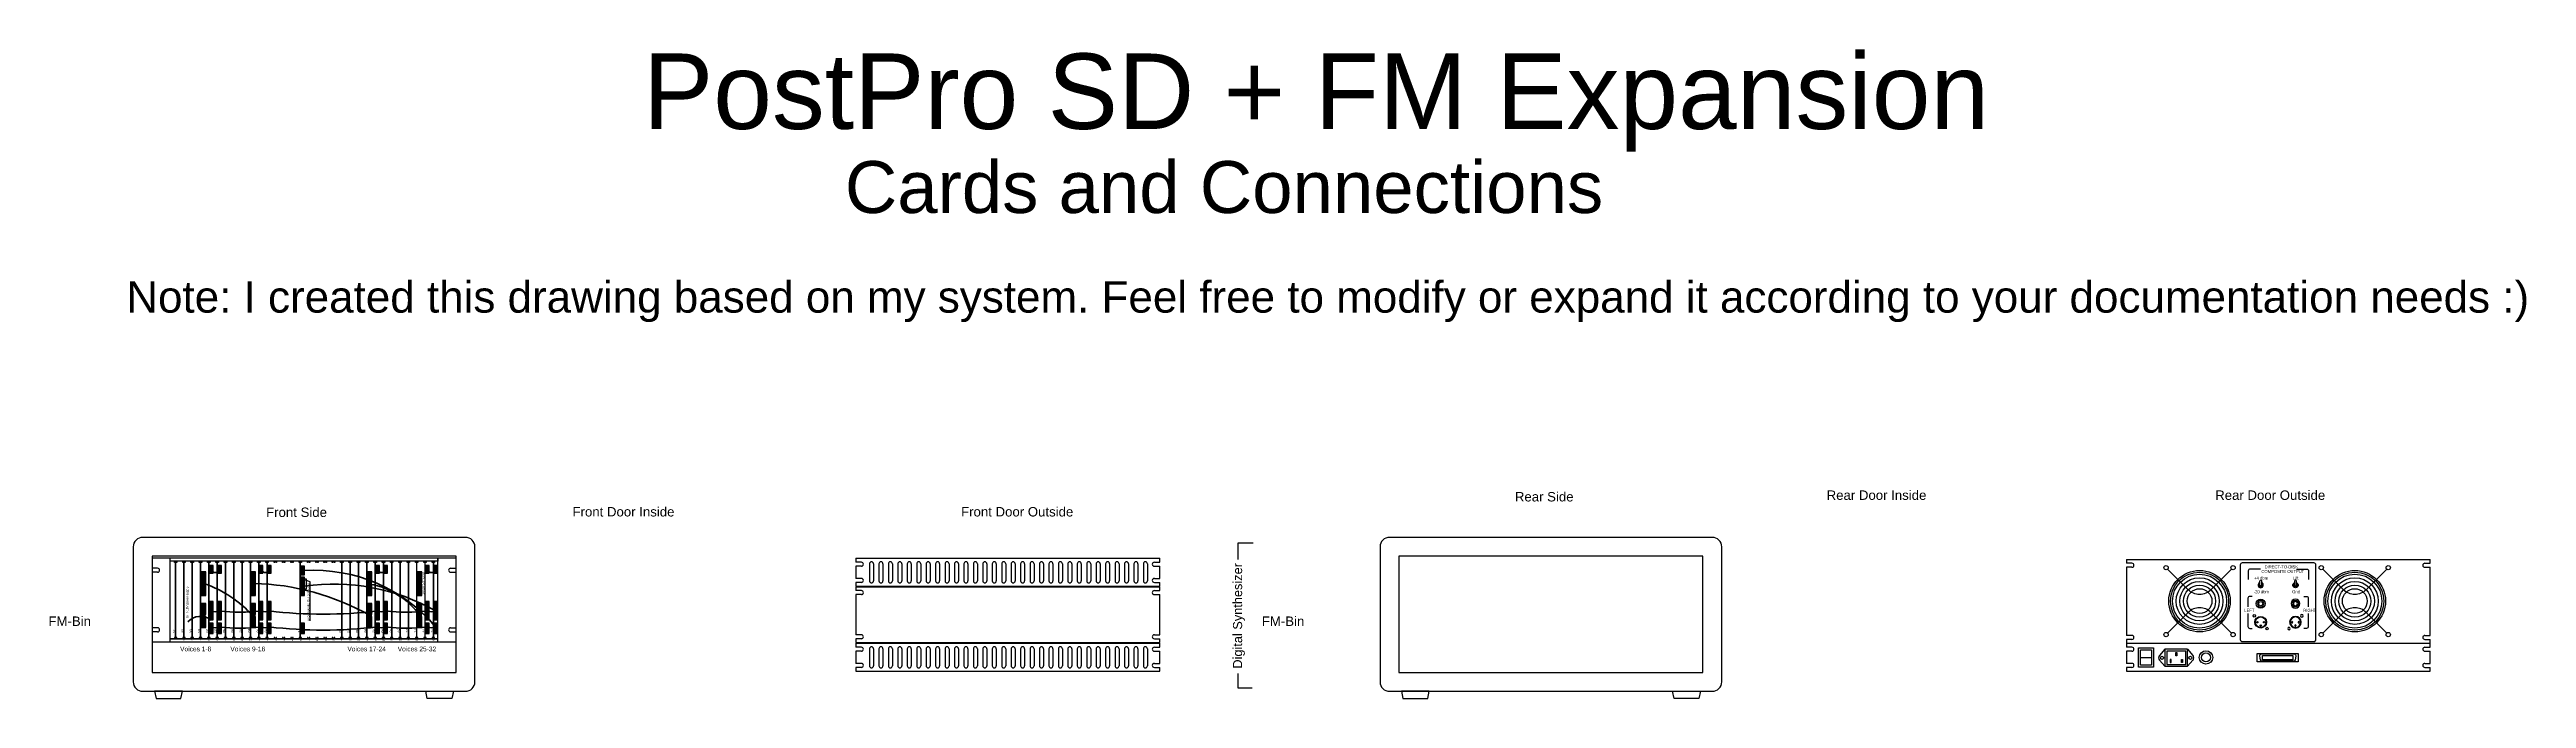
# Model space of a CAD drawing. Header units: millimetres. Extents: x -4275 to 1791, y -353 to 2461.
# Drawn here: x -2143 to 1791, y 1429 to 2461 of the extents above; entities that cross this region are included whole.
import ezdxf
from ezdxf.enums import TextEntityAlignment as Align

# ---------------------------------------------------------------- set-up
doc = ezdxf.new("R2010")
doc.units = ezdxf.units.MM
doc.header["$LTSCALE"] = 0.4
doc.layers.add('Connections', color=7, linetype='Continuous', lineweight=70)
doc.layers.add('EG_S____ZEICHNEN', color=7, linetype='Continuous')
doc.styles.get("Standard").update_dxf_attribs({"font": 'ARIALUNI.ttf'})

# ---------------------------------------------------------------- blocks, each defined once
blk = doc.blocks.new('Karte-3HE')
blk.add_lwpolyline([(-0.5, 0), (0.5, 0), (0.5, 121.4), (-0.5, 121.4)], close=True)
blk.add_attdef('CARD', (-1.4, 8.3), '', height=2.5, rotation=90)
blk = doc.blocks.new('Connector-B-20')
h = blk.add_hatch(color=253)
h.dxf.hatch_style = 1
h.paths.add_polyline_path([(0, 29.08), (0, 0), (6.22, 0), (6.22, 29.08)])
h.paths.add_polyline_path([(2.34, 26.47), (2.34, 25.47), (1.34, 25.47), (1.34, 26.47)], flags=16)
h.paths.add_polyline_path([(3.88, 26.47), (4.88, 26.47), (4.88, 25.47), (3.88, 25.47)], flags=16)
h.paths.add_polyline_path([(2.34, 23.93), (2.34, 22.93), (1.34, 22.93), (1.34, 23.93)], flags=16)
h.paths.add_polyline_path([(3.88, 23.93), (4.88, 23.93), (4.88, 22.93), (3.88, 22.93)], flags=16)
h.paths.add_polyline_path([(2.34, 21.39), (2.34, 20.39), (1.34, 20.39), (1.34, 21.39)], flags=16)
h.paths.add_polyline_path([(3.88, 21.39), (4.88, 21.39), (4.88, 20.39), (3.88, 20.39)], flags=16)
h.paths.add_polyline_path([(2.34, 18.85), (2.34, 17.85), (1.34, 17.85), (1.34, 18.85)], flags=16)
h.paths.add_polyline_path([(3.88, 18.85), (4.88, 18.85), (4.88, 17.85), (3.88, 17.85)], flags=16)
h.paths.add_polyline_path([(2.34, 16.31), (2.34, 15.31), (1.34, 15.31), (1.34, 16.31)], flags=16)
h.paths.add_polyline_path([(3.88, 16.31), (4.88, 16.31), (4.88, 15.31), (3.88, 15.31)], flags=16)
h.paths.add_polyline_path([(2.34, 13.77), (2.34, 12.77), (1.34, 12.77), (1.34, 13.77)], flags=16)
h.paths.add_polyline_path([(3.88, 13.77), (4.88, 13.77), (4.88, 12.77), (3.88, 12.77)], flags=16)
h.paths.add_polyline_path([(2.34, 11.23), (2.34, 10.23), (1.34, 10.23), (1.34, 11.23)], flags=16)
h.paths.add_polyline_path([(3.88, 11.23), (4.88, 11.23), (4.88, 10.23), (3.88, 10.23)], flags=16)
h.paths.add_polyline_path([(2.34, 8.69), (2.34, 7.69), (1.34, 7.69), (1.34, 8.69)], flags=16)
h.paths.add_polyline_path([(3.88, 8.69), (4.88, 8.69), (4.88, 7.69), (3.88, 7.69)], flags=16)
h.paths.add_polyline_path([(2.34, 6.15), (2.34, 5.15), (1.34, 5.15), (1.34, 6.15)], flags=16)
h.paths.add_polyline_path([(3.88, 6.15), (4.88, 6.15), (4.88, 5.15), (3.88, 5.15)], flags=16)
h.paths.add_polyline_path([(2.34, 3.61), (2.34, 2.61), (1.34, 2.61), (1.34, 3.61)], flags=16)
h.paths.add_polyline_path([(3.88, 3.61), (4.88, 3.61), (4.88, 2.61), (3.88, 2.61)], flags=16)
for points in [[(6.22, 29.08), (0, 29.08), (0, 0), (6.22, 0)], [(1.34, 25.47), (2.34, 25.47), (2.34, 26.47), (1.34, 26.47)], [(1.34, 22.93), (2.34, 22.93), (2.34, 23.93), (1.34, 23.93)], [(1.34, 20.39), (2.34, 20.39), (2.34, 21.39), (1.34, 21.39)], [(1.34, 17.85), (2.34, 17.85), (2.34, 18.85), (1.34, 18.85)], [(1.34, 15.31), (2.34, 15.31), (2.34, 16.31), (1.34, 16.31)], [(1.34, 12.77), (2.34, 12.77), (2.34, 13.77), (1.34, 13.77)], [(1.34, 10.23), (2.34, 10.23), (2.34, 11.23), (1.34, 11.23)], [(1.34, 7.69), (2.34, 7.69), (2.34, 8.69), (1.34, 8.69)], [(1.34, 5.15), (2.34, 5.15), (2.34, 6.15), (1.34, 6.15)], [(1.34, 2.61), (2.34, 2.61), (2.34, 3.61), (1.34, 3.61)], [(3.88, 25.47), (4.88, 25.47), (4.88, 26.47), (3.88, 26.47)], [(3.88, 22.93), (4.88, 22.93), (4.88, 23.93), (3.88, 23.93)], [(3.88, 20.39), (4.88, 20.39), (4.88, 21.39), (3.88, 21.39)], [(3.88, 17.85), (4.88, 17.85), (4.88, 18.85), (3.88, 18.85)], [(3.88, 15.31), (4.88, 15.31), (4.88, 16.31), (3.88, 16.31)], [(3.88, 12.77), (4.88, 12.77), (4.88, 13.77), (3.88, 13.77)], [(3.88, 10.23), (4.88, 10.23), (4.88, 11.23), (3.88, 11.23)], [(3.88, 7.69), (4.88, 7.69), (4.88, 8.69), (3.88, 8.69)], [(3.88, 5.15), (4.88, 5.15), (4.88, 6.15), (3.88, 6.15)], [(3.88, 2.61), (4.88, 2.61), (4.88, 3.61), (3.88, 3.61)]]:
    blk.add_lwpolyline(points, close=True)
blk = doc.blocks.new('Connector-B-6')
h = blk.add_hatch(color=253)
h.dxf.hatch_style = 1
h.paths.add_polyline_path([(6.22, 11.8), (0, 11.8), (0, 0), (6.22, 0)])
h.paths.add_polyline_path([(3.88, 2.61), (4.88, 2.61), (4.88, 3.61), (3.88, 3.61)], flags=16)
h.paths.add_polyline_path([(1.34, 2.61), (2.34, 2.61), (2.34, 3.61), (1.34, 3.61)], flags=16)
h.paths.add_polyline_path([(3.88, 5.15), (4.88, 5.15), (4.88, 6.15), (3.88, 6.15)], flags=16)
h.paths.add_polyline_path([(1.34, 5.15), (2.34, 5.15), (2.34, 6.15), (1.34, 6.15)], flags=16)
h.paths.add_polyline_path([(3.88, 7.69), (4.88, 7.69), (4.88, 8.69), (3.88, 8.69)], flags=16)
h.paths.add_polyline_path([(1.34, 7.69), (2.34, 7.69), (2.34, 8.69), (1.34, 8.69)], flags=16)
for points in [[(6.22, 11.8), (0, 11.8), (0, 0), (6.22, 0)], [(1.34, 7.69), (2.34, 7.69), (2.34, 8.69), (1.34, 8.69)], [(1.34, 5.15), (2.34, 5.15), (2.34, 6.15), (1.34, 6.15)], [(1.34, 2.61), (2.34, 2.61), (2.34, 3.61), (1.34, 3.61)], [(3.88, 7.69), (4.88, 7.69), (4.88, 8.69), (3.88, 8.69)], [(3.88, 5.15), (4.88, 5.15), (4.88, 6.15), (3.88, 6.15)], [(3.88, 2.61), (4.88, 2.61), (4.88, 3.61), (3.88, 3.61)]]:
    blk.add_lwpolyline(points, close=True)
blk = doc.blocks.new('Connector-B-10')
h = blk.add_hatch(color=253)
h.dxf.hatch_style = 1
h.paths.add_polyline_path([(0, 16.38), (0, 0), (6.22, 0), (6.22, 16.38)])
h.paths.add_polyline_path([(2.34, 13.77), (2.34, 12.77), (1.34, 12.77), (1.34, 13.77)], flags=16)
h.paths.add_polyline_path([(3.88, 13.77), (4.88, 13.77), (4.88, 12.77), (3.88, 12.77)], flags=16)
h.paths.add_polyline_path([(2.34, 11.23), (2.34, 10.23), (1.34, 10.23), (1.34, 11.23)], flags=16)
h.paths.add_polyline_path([(3.88, 11.23), (4.88, 11.23), (4.88, 10.23), (3.88, 10.23)], flags=16)
h.paths.add_polyline_path([(2.34, 8.69), (2.34, 7.69), (1.34, 7.69), (1.34, 8.69)], flags=16)
h.paths.add_polyline_path([(3.88, 8.69), (4.88, 8.69), (4.88, 7.69), (3.88, 7.69)], flags=16)
h.paths.add_polyline_path([(2.34, 6.15), (2.34, 5.15), (1.34, 5.15), (1.34, 6.15)], flags=16)
h.paths.add_polyline_path([(3.88, 6.15), (4.88, 6.15), (4.88, 5.15), (3.88, 5.15)], flags=16)
h.paths.add_polyline_path([(2.34, 3.61), (2.34, 2.61), (1.34, 2.61), (1.34, 3.61)], flags=16)
h.paths.add_polyline_path([(3.88, 3.61), (4.88, 3.61), (4.88, 2.61), (3.88, 2.61)], flags=16)
for points in [[(6.22, 16.38), (0, 16.38), (0, 0), (6.22, 0)], [(1.34, 12.77), (2.34, 12.77), (2.34, 13.77), (1.34, 13.77)], [(1.34, 10.23), (2.34, 10.23), (2.34, 11.23), (1.34, 11.23)], [(1.34, 7.69), (2.34, 7.69), (2.34, 8.69), (1.34, 8.69)], [(1.34, 5.15), (2.34, 5.15), (2.34, 6.15), (1.34, 6.15)], [(1.34, 2.61), (2.34, 2.61), (2.34, 3.61), (1.34, 3.61)], [(3.88, 12.77), (4.88, 12.77), (4.88, 13.77), (3.88, 13.77)], [(3.88, 10.23), (4.88, 10.23), (4.88, 11.23), (3.88, 11.23)], [(3.88, 7.69), (4.88, 7.69), (4.88, 8.69), (3.88, 8.69)], [(3.88, 5.15), (4.88, 5.15), (4.88, 6.15), (3.88, 6.15)], [(3.88, 2.61), (4.88, 2.61), (4.88, 3.61), (3.88, 3.61)]]:
    blk.add_lwpolyline(points, close=True)
blk = doc.blocks.new('Connector-26')
at = {"true_color": 0x7abdff}
h = blk.add_hatch(color=151, dxfattribs=at)
h.dxf.hatch_style = 1
h.paths.add_polyline_path([(0, 38.1), (0, 0), (7.62, 0), (7.62, 17.55), (6.92, 17.55), (6.92, 0.7), (0.7, 0.7), (0.7, 37.4), (6.92, 37.4), (6.92, 20.55), (7.62, 20.55), (7.62, 38.1)])
at = {"true_color": 0x389cff}
h = blk.add_hatch(color=150, dxfattribs=at)
h.dxf.hatch_style = 1
h.paths.add_polyline_path([(0.7, 37.4), (0.7, 0.7), (6.92, 0.7), (6.92, 37.4)])
h.paths.add_polyline_path([(3.04, 34.79), (3.04, 33.79), (2.04, 33.79), (2.04, 34.79)], flags=16)
h.paths.add_polyline_path([(4.58, 34.79), (5.58, 34.79), (5.58, 33.79), (4.58, 33.79)], flags=16)
h.paths.add_polyline_path([(3.04, 32.25), (3.04, 31.25), (2.04, 31.25), (2.04, 32.25)], flags=16)
h.paths.add_polyline_path([(4.58, 32.25), (5.58, 32.25), (5.58, 31.25), (4.58, 31.25)], flags=16)
h.paths.add_polyline_path([(3.04, 29.71), (3.04, 28.71), (2.04, 28.71), (2.04, 29.71)], flags=16)
h.paths.add_polyline_path([(4.58, 29.71), (5.58, 29.71), (5.58, 28.71), (4.58, 28.71)], flags=16)
h.paths.add_polyline_path([(3.04, 27.17), (3.04, 26.17), (2.04, 26.17), (2.04, 27.17)], flags=16)
h.paths.add_polyline_path([(4.58, 27.17), (5.58, 27.17), (5.58, 26.17), (4.58, 26.17)], flags=16)
h.paths.add_polyline_path([(3.04, 24.63), (3.04, 23.63), (2.04, 23.63), (2.04, 24.63)], flags=16)
h.paths.add_polyline_path([(4.58, 24.63), (5.58, 24.63), (5.58, 23.63), (4.58, 23.63)], flags=16)
h.paths.add_polyline_path([(3.04, 22.09), (3.04, 21.09), (2.04, 21.09), (2.04, 22.09)], flags=16)
h.paths.add_polyline_path([(4.58, 22.09), (5.58, 22.09), (5.58, 21.09), (4.58, 21.09)], flags=16)
h.paths.add_polyline_path([(3.04, 19.55), (3.04, 18.55), (2.04, 18.55), (2.04, 19.55)], flags=16)
h.paths.add_polyline_path([(4.58, 19.55), (5.58, 19.55), (5.58, 18.55), (4.58, 18.55)], flags=16)
h.paths.add_polyline_path([(3.04, 17.01), (3.04, 16.01), (2.04, 16.01), (2.04, 17.01)], flags=16)
h.paths.add_polyline_path([(4.58, 17.01), (5.58, 17.01), (5.58, 16.01), (4.58, 16.01)], flags=16)
h.paths.add_polyline_path([(3.04, 14.47), (3.04, 13.47), (2.04, 13.47), (2.04, 14.47)], flags=16)
h.paths.add_polyline_path([(4.58, 14.47), (5.58, 14.47), (5.58, 13.47), (4.58, 13.47)], flags=16)
h.paths.add_polyline_path([(3.04, 11.93), (3.04, 10.93), (2.04, 10.93), (2.04, 11.93)], flags=16)
h.paths.add_polyline_path([(4.58, 11.93), (5.58, 11.93), (5.58, 10.93), (4.58, 10.93)], flags=16)
h.paths.add_polyline_path([(3.04, 9.39), (3.04, 8.39), (2.04, 8.39), (2.04, 9.39)], flags=16)
h.paths.add_polyline_path([(4.58, 9.39), (5.58, 9.39), (5.58, 8.39), (4.58, 8.39)], flags=16)
h.paths.add_polyline_path([(3.04, 6.85), (3.04, 5.85), (2.04, 5.85), (2.04, 6.85)], flags=16)
h.paths.add_polyline_path([(4.58, 6.85), (5.58, 6.85), (5.58, 5.85), (4.58, 5.85)], flags=16)
h.paths.add_polyline_path([(3.04, 4.31), (3.04, 3.31), (2.04, 3.31), (2.04, 4.31)], flags=16)
h.paths.add_polyline_path([(4.58, 4.31), (5.58, 4.31), (5.58, 3.31), (4.58, 3.31)], flags=16)
for p, q in [((6.92, 20.55), (7.62, 20.55)), ((6.92, 17.55), (7.62, 17.55))]:
    blk.add_line(p, q)
blk.add_lwpolyline([(7.62, 20.55), (7.62, 38.1), (0, 38.1), (0, 0), (7.62, 0), (7.62, 17.55)])
for points in [[(6.92, 37.4), (0.7, 37.4), (0.7, 0.7), (6.92, 0.7)], [(2.04, 33.79), (3.04, 33.79), (3.04, 34.79), (2.04, 34.79)], [(2.04, 31.25), (3.04, 31.25), (3.04, 32.25), (2.04, 32.25)], [(2.04, 28.71), (3.04, 28.71), (3.04, 29.71), (2.04, 29.71)], [(2.04, 26.17), (3.04, 26.17), (3.04, 27.17), (2.04, 27.17)], [(2.04, 23.63), (3.04, 23.63), (3.04, 24.63), (2.04, 24.63)], [(2.04, 21.09), (3.04, 21.09), (3.04, 22.09), (2.04, 22.09)], [(2.04, 18.55), (3.04, 18.55), (3.04, 19.55), (2.04, 19.55)], [(2.04, 16.01), (3.04, 16.01), (3.04, 17.01), (2.04, 17.01)], [(2.04, 13.47), (3.04, 13.47), (3.04, 14.47), (2.04, 14.47)], [(2.04, 10.93), (3.04, 10.93), (3.04, 11.93), (2.04, 11.93)], [(2.04, 8.39), (3.04, 8.39), (3.04, 9.39), (2.04, 9.39)], [(2.04, 5.85), (3.04, 5.85), (3.04, 6.85), (2.04, 6.85)], [(2.04, 3.31), (3.04, 3.31), (3.04, 4.31), (2.04, 4.31)], [(4.58, 33.79), (5.58, 33.79), (5.58, 34.79), (4.58, 34.79)], [(4.58, 31.25), (5.58, 31.25), (5.58, 32.25), (4.58, 32.25)], [(4.58, 28.71), (5.58, 28.71), (5.58, 29.71), (4.58, 29.71)], [(4.58, 26.17), (5.58, 26.17), (5.58, 27.17), (4.58, 27.17)], [(4.58, 23.63), (5.58, 23.63), (5.58, 24.63), (4.58, 24.63)], [(4.58, 21.09), (5.58, 21.09), (5.58, 22.09), (4.58, 22.09)], [(4.58, 18.55), (5.58, 18.55), (5.58, 19.55), (4.58, 19.55)], [(4.58, 16.01), (5.58, 16.01), (5.58, 17.01), (4.58, 17.01)], [(4.58, 13.47), (5.58, 13.47), (5.58, 14.47), (4.58, 14.47)], [(4.58, 10.93), (5.58, 10.93), (5.58, 11.93), (4.58, 11.93)], [(4.58, 8.39), (5.58, 8.39), (5.58, 9.39), (4.58, 9.39)], [(4.58, 5.85), (5.58, 5.85), (5.58, 6.85), (4.58, 6.85)], [(4.58, 3.31), (5.58, 3.31), (5.58, 4.31), (4.58, 4.31)]]:
    blk.add_lwpolyline(points, close=True)
blk = doc.blocks.new('Connector-B-8')
h = blk.add_hatch(color=253)
h.dxf.hatch_style = 1
h.paths.add_polyline_path([(6.22, 13.84), (0, 13.84), (0, 0), (6.22, 0)])
h.paths.add_polyline_path([(3.88, 2.61), (4.88, 2.61), (4.88, 3.61), (3.88, 3.61)], flags=16)
h.paths.add_polyline_path([(1.34, 2.61), (2.34, 2.61), (2.34, 3.61), (1.34, 3.61)], flags=16)
h.paths.add_polyline_path([(3.88, 5.15), (4.88, 5.15), (4.88, 6.15), (3.88, 6.15)], flags=16)
h.paths.add_polyline_path([(1.34, 5.15), (2.34, 5.15), (2.34, 6.15), (1.34, 6.15)], flags=16)
h.paths.add_polyline_path([(3.88, 7.69), (4.88, 7.69), (4.88, 8.69), (3.88, 8.69)], flags=16)
h.paths.add_polyline_path([(1.34, 7.69), (2.34, 7.69), (2.34, 8.69), (1.34, 8.69)], flags=16)
h.paths.add_polyline_path([(3.88, 10.23), (4.88, 10.23), (4.88, 11.23), (3.88, 11.23)], flags=16)
h.paths.add_polyline_path([(1.34, 10.23), (2.34, 10.23), (2.34, 11.23), (1.34, 11.23)], flags=16)
for points in [[(6.22, 13.84), (0, 13.84), (0, 0), (6.22, 0)], [(1.34, 10.23), (2.34, 10.23), (2.34, 11.23), (1.34, 11.23)], [(1.34, 7.69), (2.34, 7.69), (2.34, 8.69), (1.34, 8.69)], [(1.34, 5.15), (2.34, 5.15), (2.34, 6.15), (1.34, 6.15)], [(1.34, 2.61), (2.34, 2.61), (2.34, 3.61), (1.34, 3.61)], [(3.88, 10.23), (4.88, 10.23), (4.88, 11.23), (3.88, 11.23)], [(3.88, 7.69), (4.88, 7.69), (4.88, 8.69), (3.88, 8.69)], [(3.88, 5.15), (4.88, 5.15), (4.88, 6.15), (3.88, 6.15)], [(3.88, 2.61), (4.88, 2.61), (4.88, 3.61), (3.88, 3.61)]]:
    blk.add_lwpolyline(points, close=True)
blk = doc.blocks.new('Rack-3HE 32 Slots')
for p, q in [((482.6, 133.4), (0, 133.4)), ((0, 133.4), (0, 117.3)), ((28.8, 0), (28.8, 133.4)), ((453.8, 128.4), (28.8, 128.4)), ((453.8, 0), (453.8, 133.4)), ((453.8, 133.4), (453.8, 128.4)), ((482.6, 117.3), (482.6, 133.4)), ((8.7, 117.3), (0, 117.3)), ((0, 110.9), (0, 22.5)), ((8.7, 110.9), (0, 110.9)), ((473.9, 117.3), (482.6, 117.3)), ((473.9, 110.9), (482.6, 110.9)), ((482.6, 22.5), (482.6, 110.9)), ((8.7, 22.5), (0, 22.5)), ((0, 16.1), (0, 0)), ((8.7, 16.1), (0, 16.1)), ((0, 0), (482.6, 0)), ((28.8, 0), (28.8, 5)), ((28.8, 5), (453.8, 5)), ((453.8, 5), (28.8, 5)), ((473.9, 22.5), (482.6, 22.5)), ((473.9, 16.1), (482.6, 16.1)), ((482.6, 0), (482.6, 16.1))]:
    blk.add_line(p, q)
for points in [[(35.3, 128.4), (39.3, 128.4), (39.3, 126.4), (38.3, 126.4), (38.3, 127.4), (36.3, 127.4), (36.3, 126.4), (35.3, 126.4)], [(48.5, 128.4), (52.5, 128.4), (52.5, 126.4), (51.5, 126.4), (51.5, 127.4), (49.5, 127.4), (49.5, 126.4), (48.5, 126.4)], [(61.7, 128.4), (65.7, 128.4), (65.7, 126.4), (64.7, 126.4), (64.7, 127.4), (62.7, 127.4), (62.7, 126.4), (61.7, 126.4)], [(74.9, 128.4), (78.9, 128.4), (78.9, 126.4), (77.9, 126.4), (77.9, 127.4), (75.9, 127.4), (75.9, 126.4), (74.9, 126.4)], [(88.1, 128.4), (92.1, 128.4), (92.1, 126.4), (91.1, 126.4), (91.1, 127.4), (89.1, 127.4), (89.1, 126.4), (88.1, 126.4)], [(101.3, 128.4), (105.3, 128.4), (105.3, 126.4), (104.3, 126.4), (104.3, 127.4), (102.3, 127.4), (102.3, 126.4), (101.3, 126.4)], [(114.5, 128.4), (118.5, 128.4), (118.5, 126.4), (117.5, 126.4), (117.5, 127.4), (115.5, 127.4), (115.5, 126.4), (114.5, 126.4)], [(127.7, 128.4), (131.7, 128.4), (131.7, 126.4), (130.7, 126.4), (130.7, 127.4), (128.7, 127.4), (128.7, 126.4), (127.7, 126.4)], [(140.9, 128.4), (144.9, 128.4), (144.9, 126.4), (143.9, 126.4), (143.9, 127.4), (141.9, 127.4), (141.9, 126.4), (140.9, 126.4)], [(154.1, 128.4), (158.1, 128.4), (158.1, 126.4), (157.1, 126.4), (157.1, 127.4), (155.1, 127.4), (155.1, 126.4), (154.1, 126.4)], [(167.3, 128.4), (171.3, 128.4), (171.3, 126.4), (170.3, 126.4), (170.3, 127.4), (168.3, 127.4), (168.3, 126.4), (167.3, 126.4)], [(180.5, 128.4), (184.5, 128.4), (184.5, 126.4), (183.5, 126.4), (183.5, 127.4), (181.5, 127.4), (181.5, 126.4), (180.5, 126.4)], [(193.7, 128.4), (197.7, 128.4), (197.7, 126.4), (196.7, 126.4), (196.7, 127.4), (194.7, 127.4), (194.7, 126.4), (193.7, 126.4)], [(206.9, 128.4), (210.9, 128.4), (210.9, 126.4), (209.9, 126.4), (209.9, 127.4), (207.9, 127.4), (207.9, 126.4), (206.9, 126.4)], [(220.1, 128.4), (224.1, 128.4), (224.1, 126.4), (223.1, 126.4), (223.1, 127.4), (221.1, 127.4), (221.1, 126.4), (220.1, 126.4)], [(233.3, 128.4), (237.3, 128.4), (237.3, 126.4), (236.3, 126.4), (236.3, 127.4), (234.3, 127.4), (234.3, 126.4), (233.3, 126.4)], [(246.5, 128.4), (250.5, 128.4), (250.5, 126.4), (249.5, 126.4), (249.5, 127.4), (247.5, 127.4), (247.5, 126.4), (246.5, 126.4)], [(259.7, 128.4), (263.7, 128.4), (263.7, 126.4), (262.7, 126.4), (262.7, 127.4), (260.7, 127.4), (260.7, 126.4), (259.7, 126.4)], [(272.9, 128.4), (276.9, 128.4), (276.9, 126.4), (275.9, 126.4), (275.9, 127.4), (273.9, 127.4), (273.9, 126.4), (272.9, 126.4)], [(286.1, 128.4), (290.1, 128.4), (290.1, 126.4), (289.1, 126.4), (289.1, 127.4), (287.1, 127.4), (287.1, 126.4), (286.1, 126.4)], [(299.3, 128.4), (303.3, 128.4), (303.3, 126.4), (302.3, 126.4), (302.3, 127.4), (300.3, 127.4), (300.3, 126.4), (299.3, 126.4)], [(312.5, 128.4), (316.5, 128.4), (316.5, 126.4), (315.5, 126.4), (315.5, 127.4), (313.5, 127.4), (313.5, 126.4), (312.5, 126.4)], [(325.7, 128.4), (329.7, 128.4), (329.7, 126.4), (328.7, 126.4), (328.7, 127.4), (326.7, 127.4), (326.7, 126.4), (325.7, 126.4)], [(338.9, 128.4), (342.9, 128.4), (342.9, 126.4), (341.9, 126.4), (341.9, 127.4), (339.9, 127.4), (339.9, 126.4), (338.9, 126.4)], [(352.1, 128.4), (356.1, 128.4), (356.1, 126.4), (355.1, 126.4), (355.1, 127.4), (353.1, 127.4), (353.1, 126.4), (352.1, 126.4)], [(365.3, 128.4), (369.3, 128.4), (369.3, 126.4), (368.3, 126.4), (368.3, 127.4), (366.3, 127.4), (366.3, 126.4), (365.3, 126.4)], [(378.5, 128.4), (382.5, 128.4), (382.5, 126.4), (381.5, 126.4), (381.5, 127.4), (379.5, 127.4), (379.5, 126.4), (378.5, 126.4)], [(391.7, 128.4), (395.7, 128.4), (395.7, 126.4), (394.7, 126.4), (394.7, 127.4), (392.7, 127.4), (392.7, 126.4), (391.7, 126.4)], [(404.9, 128.4), (408.9, 128.4), (408.9, 126.4), (407.9, 126.4), (407.9, 127.4), (405.9, 127.4), (405.9, 126.4), (404.9, 126.4)], [(418.1, 128.4), (422.1, 128.4), (422.1, 126.4), (421.1, 126.4), (421.1, 127.4), (419.1, 127.4), (419.1, 126.4), (418.1, 126.4)], [(431.3, 128.4), (435.3, 128.4), (435.3, 126.4), (434.3, 126.4), (434.3, 127.4), (432.3, 127.4), (432.3, 126.4), (431.3, 126.4)], [(444.5, 128.4), (448.5, 128.4), (448.5, 126.4), (447.5, 126.4), (447.5, 127.4), (445.5, 127.4), (445.5, 126.4), (444.5, 126.4)], [(35.3, 5), (39.3, 5), (39.3, 7), (38.3, 7), (38.3, 6), (36.3, 6), (36.3, 7), (35.3, 7)], [(48.5, 5), (52.5, 5), (52.5, 7), (51.5, 7), (51.5, 6), (49.5, 6), (49.5, 7), (48.5, 7)], [(61.7, 5), (65.7, 5), (65.7, 7), (64.7, 7), (64.7, 6), (62.7, 6), (62.7, 7), (61.7, 7)], [(74.9, 5), (78.9, 5), (78.9, 7), (77.9, 7), (77.9, 6), (75.9, 6), (75.9, 7), (74.9, 7)], [(88.1, 5), (92.1, 5), (92.1, 7), (91.1, 7), (91.1, 6), (89.1, 6), (89.1, 7), (88.1, 7)], [(101.3, 5), (105.3, 5), (105.3, 7), (104.3, 7), (104.3, 6), (102.3, 6), (102.3, 7), (101.3, 7)], [(114.5, 5), (118.5, 5), (118.5, 7), (117.5, 7), (117.5, 6), (115.5, 6), (115.5, 7), (114.5, 7)], [(127.7, 5), (131.7, 5), (131.7, 7), (130.7, 7), (130.7, 6), (128.7, 6), (128.7, 7), (127.7, 7)], [(140.9, 5), (144.9, 5), (144.9, 7), (143.9, 7), (143.9, 6), (141.9, 6), (141.9, 7), (140.9, 7)], [(154.1, 5), (158.1, 5), (158.1, 7), (157.1, 7), (157.1, 6), (155.1, 6), (155.1, 7), (154.1, 7)], [(167.3, 5), (171.3, 5), (171.3, 7), (170.3, 7), (170.3, 6), (168.3, 6), (168.3, 7), (167.3, 7)], [(180.5, 5), (184.5, 5), (184.5, 7), (183.5, 7), (183.5, 6), (181.5, 6), (181.5, 7), (180.5, 7)], [(193.7, 5), (197.7, 5), (197.7, 7), (196.7, 7), (196.7, 6), (194.7, 6), (194.7, 7), (193.7, 7)], [(206.9, 5), (210.9, 5), (210.9, 7), (209.9, 7), (209.9, 6), (207.9, 6), (207.9, 7), (206.9, 7)], [(220.1, 5), (224.1, 5), (224.1, 7), (223.1, 7), (223.1, 6), (221.1, 6), (221.1, 7), (220.1, 7)], [(233.3, 5), (237.3, 5), (237.3, 7), (236.3, 7), (236.3, 6), (234.3, 6), (234.3, 7), (233.3, 7)], [(246.5, 5), (250.5, 5), (250.5, 7), (249.5, 7), (249.5, 6), (247.5, 6), (247.5, 7), (246.5, 7)], [(259.7, 5), (263.7, 5), (263.7, 7), (262.7, 7), (262.7, 6), (260.7, 6), (260.7, 7), (259.7, 7)], [(272.9, 5), (276.9, 5), (276.9, 7), (275.9, 7), (275.9, 6), (273.9, 6), (273.9, 7), (272.9, 7)], [(286.1, 5), (290.1, 5), (290.1, 7), (289.1, 7), (289.1, 6), (287.1, 6), (287.1, 7), (286.1, 7)], [(299.3, 5), (303.3, 5), (303.3, 7), (302.3, 7), (302.3, 6), (300.3, 6), (300.3, 7), (299.3, 7)], [(312.5, 5), (316.5, 5), (316.5, 7), (315.5, 7), (315.5, 6), (313.5, 6), (313.5, 7), (312.5, 7)], [(325.7, 5), (329.7, 5), (329.7, 7), (328.7, 7), (328.7, 6), (326.7, 6), (326.7, 7), (325.7, 7)], [(338.9, 5), (342.9, 5), (342.9, 7), (341.9, 7), (341.9, 6), (339.9, 6), (339.9, 7), (338.9, 7)], [(352.1, 5), (356.1, 5), (356.1, 7), (355.1, 7), (355.1, 6), (353.1, 6), (353.1, 7), (352.1, 7)], [(365.3, 5), (369.3, 5), (369.3, 7), (368.3, 7), (368.3, 6), (366.3, 6), (366.3, 7), (365.3, 7)], [(378.5, 5), (382.5, 5), (382.5, 7), (381.5, 7), (381.5, 6), (379.5, 6), (379.5, 7), (378.5, 7)], [(391.7, 5), (395.7, 5), (395.7, 7), (394.7, 7), (394.7, 6), (392.7, 6), (392.7, 7), (391.7, 7)], [(404.9, 5), (408.9, 5), (408.9, 7), (407.9, 7), (407.9, 6), (405.9, 6), (405.9, 7), (404.9, 7)], [(418.1, 5), (422.1, 5), (422.1, 7), (421.1, 7), (421.1, 6), (419.1, 6), (419.1, 7), (418.1, 7)], [(431.3, 5), (435.3, 5), (435.3, 7), (434.3, 7), (434.3, 6), (432.3, 6), (432.3, 7), (431.3, 7)], [(444.5, 5), (448.5, 5), (448.5, 7), (447.5, 7), (447.5, 6), (445.5, 6), (445.5, 7), (444.5, 7)]]:
    blk.add_lwpolyline(points, close=True)
for centre, start, end in [((8.7, 114.1), 270, 90), ((473.9, 114.1), 90, 270), ((8.7, 19.3), 270, 90), ((473.9, 19.3), 90, 270)]:
    blk.add_arc(centre, 3.2, start, end)
for s, p in [('1', (37.4, 1.4)), ('2', (50.3, 1.4)), ('3', (63.7, 1.4)), ('4', (76.7, 1.4)), ('5', (90, 1.4)), ('6', (103.1, 1.4)), ('7', (116.5, 1.4)), ('8', (129.7, 1.4)), ('9', (142.9, 1.4)), ('10', (156.1, 1.4)), ('11', (169.5, 1.4)), ('12', (182.2, 1.4)), ('13', (195.5, 1.4)), ('14', (208.8, 1.4)), ('15', (221.9, 1.4)), ('16', (235.2, 1.4)), ('17', (248.5, 1.4)), ('18', (261.5, 1.4)), ('19', (274.8, 1.4)), ('20', (288.4, 1.4)), ('21', (301.6, 1.4)), ('22', (314.6, 1.4)), ('23', (327.8, 1.4)), ('24', (341.1, 1.4)), ('25', (354.4, 1.4)), ('26', (367.5, 1.4)), ('27', (380.6, 1.4)), ('28', (393.9, 1.4)), ('29', (406.9, 1.4)), ('30', (420.3, 1.4)), ('31', (433.4, 1.4)), ('32', (446.8, 1.4))]:
    blk.add_text(s, height=2.5).set_placement(p, align=Align.CENTER)
blk = doc.blocks.new('Rack-2HE Modul')
for p, q in [((0, 88.9), (0, 82.7)), ((0, 88.9), (482.6, 88.9)), ((8.7, 82.7), (0, 82.7)), ((473.9, 82.7), (482.6, 82.7)), ((482.6, 82.7), (482.6, 88.9)), ((0, 76.3), (0, 12.5)), ((8.7, 76.3), (0, 76.3)), ((473.9, 76.3), (482.6, 76.3)), ((482.6, 12.5), (482.6, 76.3)), ((8.7, 12.5), (0, 12.5)), ((0, 6.1), (0, 0)), ((8.7, 6.1), (0, 6.1)), ((0, 0), (482.6, 0)), ((473.9, 12.5), (482.6, 12.5)), ((473.9, 6.1), (482.6, 6.1)), ((482.6, 0), (482.6, 6.1))]:
    blk.add_line(p, q)
for centre, start, end in [((8.7, 79.5), 270, 90), ((473.9, 79.5), 90, 270), ((8.7, 9.3), 270, 90), ((473.9, 9.3), 90, 270)]:
    blk.add_arc(centre, 3.2, start, end)
blk = doc.blocks.new('Rack-1HE Modul Lüftung')
for p, q in [((0, 44.5), (0, 38.3)), ((0, 44.5), (482.6, 44.5)), ((482.6, 38.3), (482.6, 44.5)), ((8.7, 38.3), (0, 38.3)), ((0, 31.9), (0, 12.5)), ((8.7, 31.9), (0, 31.9)), ((8.7, 12.5), (0, 12.5)), ((0, 6.1), (0, 0)), ((8.7, 6.1), (0, 6.1)), ((0, 0), (482.6, 0)), ((21.5, 35.7), (21.5, 8.6)), ((27.9, 35.7), (27.9, 8.6)), ((36.5, 35.7), (36.5, 8.6)), ((42.9, 35.7), (42.9, 8.6)), ((51.5, 35.7), (51.5, 8.6)), ((57.9, 35.7), (57.9, 8.6)), ((66.5, 35.7), (66.5, 8.6)), ((72.9, 35.7), (72.9, 8.6)), ((81.5, 35.7), (81.5, 8.6)), ((87.9, 35.7), (87.9, 8.6)), ((96.5, 35.7), (96.5, 8.6)), ((102.9, 35.7), (102.9, 8.6)), ((111.5, 35.7), (111.5, 8.6)), ((117.9, 35.7), (117.9, 8.6)), ((126.5, 35.7), (126.5, 8.6)), ((132.9, 35.7), (132.9, 8.6)), ((141.5, 35.7), (141.5, 8.6)), ((147.9, 35.7), (147.9, 8.6)), ((156.5, 35.7), (156.5, 8.6)), ((162.9, 35.7), (162.9, 8.6)), ((171.5, 35.7), (171.5, 8.6)), ((177.9, 35.7), (177.9, 8.6)), ((186.5, 35.7), (186.5, 8.6)), ((192.9, 35.7), (192.9, 8.6)), ((201.5, 35.7), (201.5, 8.6)), ((207.9, 35.7), (207.9, 8.6)), ((216.5, 35.7), (216.5, 8.6)), ((222.9, 35.7), (222.9, 8.6)), ((231.5, 35.7), (231.5, 8.6)), ((237.9, 35.7), (237.9, 8.6)), ((246.5, 35.7), (246.5, 8.6)), ((252.9, 35.7), (252.9, 8.6)), ((261.5, 35.7), (261.5, 8.6)), ((267.9, 35.7), (267.9, 8.6)), ((276.5, 35.7), (276.5, 8.6)), ((282.9, 35.7), (282.9, 8.6)), ((291.5, 35.7), (291.5, 8.6)), ((297.9, 35.7), (297.9, 8.6)), ((306.5, 35.7), (306.5, 8.6)), ((312.9, 35.7), (312.9, 8.6)), ((321.5, 35.7), (321.5, 8.6)), ((327.9, 35.7), (327.9, 8.6)), ((336.5, 35.7), (336.5, 8.6)), ((342.9, 35.7), (342.9, 8.6)), ((351.5, 35.7), (351.5, 8.6)), ((357.9, 35.7), (357.9, 8.6)), ((366.5, 35.7), (366.5, 8.6)), ((372.9, 35.7), (372.9, 8.6)), ((381.5, 35.7), (381.5, 8.6)), ((387.9, 35.7), (387.9, 8.6)), ((396.5, 35.7), (396.5, 8.6)), ((402.9, 35.7), (402.9, 8.6)), ((411.5, 35.7), (411.5, 8.6)), ((417.9, 35.7), (417.9, 8.6)), ((426.5, 35.7), (426.5, 8.6)), ((432.9, 35.7), (432.9, 8.6)), ((441.5, 35.7), (441.5, 8.6)), ((447.9, 35.7), (447.9, 8.6)), ((456.5, 35.7), (456.5, 8.6)), ((462.9, 35.7), (462.9, 8.6)), ((473.9, 38.3), (482.6, 38.3)), ((473.9, 31.9), (482.6, 31.9)), ((473.9, 12.5), (482.6, 12.5)), ((473.9, 6.1), (482.6, 6.1)), ((482.6, 12.5), (482.6, 31.9)), ((482.6, 0), (482.6, 6.1))]:
    blk.add_line(p, q)
for centre, start, end in [((8.7, 35.1), 270, 90), ((8.7, 9.3), 270, 90), ((24.7, 35.7), 0, 180), ((24.7, 8.6), 180, 0), ((39.7, 35.7), 0, 180), ((39.7, 8.6), 180, 0), ((54.7, 35.7), 0, 180), ((54.7, 8.6), 180, 0), ((69.7, 35.7), 0, 180), ((69.7, 8.6), 180, 0), ((84.7, 35.7), 0, 180), ((84.7, 8.6), 180, 0), ((99.7, 35.7), 0, 180), ((99.7, 8.6), 180, 0), ((114.7, 35.7), 0, 180), ((114.7, 8.6), 180, 0), ((129.7, 35.7), 0, 180), ((129.7, 8.6), 180, 0), ((144.7, 35.7), 0, 180), ((144.7, 8.6), 180, 0), ((159.7, 35.7), 0, 180), ((159.7, 8.6), 180, 0), ((174.7, 35.7), 0, 180), ((174.7, 8.6), 180, 0), ((189.7, 35.7), 0, 180), ((189.7, 8.6), 180, 0), ((204.7, 35.7), 0, 180), ((204.7, 8.6), 180, 0), ((219.7, 35.7), 0, 180), ((219.7, 8.6), 180, 0), ((234.7, 35.7), 0, 180), ((234.7, 8.6), 180, 0), ((249.7, 35.7), 0, 180), ((249.7, 8.6), 180, 0), ((264.7, 35.7), 0, 180), ((264.7, 8.6), 180, 0), ((279.7, 35.7), 0, 180), ((279.7, 8.6), 180, 0), ((294.7, 35.7), 0, 180), ((294.7, 8.6), 180, 0), ((309.7, 35.7), 0, 180), ((309.7, 8.6), 180, 0), ((324.7, 35.7), 0, 180), ((324.7, 8.6), 180, 0), ((339.7, 35.7), 0, 180), ((339.7, 8.6), 180, 0), ((354.7, 35.7), 0, 180), ((354.7, 8.6), 180, 0), ((369.7, 35.7), 0, 180), ((369.7, 8.6), 180, 0), ((384.7, 35.7), 0, 180), ((384.7, 8.6), 180, 0), ((399.7, 35.7), 0, 180), ((399.7, 8.6), 180, 0), ((414.7, 35.7), 0, 180), ((414.7, 8.6), 180, 0), ((429.7, 35.7), 0, 180), ((429.7, 8.6), 180, 0), ((444.7, 35.7), 0, 180), ((444.7, 8.6), 180, 0), ((459.7, 35.7), 0, 180), ((459.7, 8.6), 180, 0), ((473.9, 35.1), 90, 270), ((473.9, 9.3), 90, 270)]:
    blk.add_arc(centre, 3.2, start, end)
blk = doc.blocks.new('Rack-1HE Modul')
for p, q in [((0, 44.5), (0, 38.3)), ((0, 44.5), (482.6, 44.5)), ((482.6, 38.3), (482.6, 44.5)), ((8.7, 38.3), (0, 38.3)), ((0, 31.9), (0, 12.5)), ((8.7, 31.9), (0, 31.9)), ((8.7, 12.5), (0, 12.5)), ((0, 6.1), (0, 0)), ((8.7, 6.1), (0, 6.1)), ((0, 0), (482.6, 0)), ((473.9, 38.3), (482.6, 38.3)), ((473.9, 31.9), (482.6, 31.9)), ((473.9, 12.5), (482.6, 12.5)), ((473.9, 6.1), (482.6, 6.1)), ((482.6, 12.5), (482.6, 31.9)), ((482.6, 0), (482.6, 6.1))]:
    blk.add_line(p, q)
for centre, start, end in [((8.7, 35.1), 270, 90), ((8.7, 9.3), 270, 90), ((473.9, 35.1), 90, 270), ((473.9, 9.3), 90, 270)]:
    blk.add_arc(centre, 3.2, start, end)
blk = doc.blocks.new('Luefter-Aussen')
for points in [[(50.7, 50.7), (18, 18, -0.414214), (-18, 18), (-50.7, 50.7)], [(50.7, -50.7), (18, -18, 0.414214), (-18, -18), (-50.7, -50.7)]]:
    blk.add_lwpolyline(points, format="xyb")
for centre, radius in [((-53.2, 53.2), 3.43), ((0, 0), 48.8), ((0, 0), 46.2), ((0, 0), 42.9), ((53.2, 53.2), 3.43), ((0, 0), 37.1), ((0, 0), 31.3), ((0, 0), 25.5), ((0, 0), 19.7), ((-53.2, -53.2), 3.43), ((53.2, -53.2), 3.43)]:
    blk.add_circle(centre, radius)
blk = doc.blocks.new('XLR')
for centre, radius in [((-10.1, 10.1), 1.98), ((0, 0), 9.22), ((0, 0), 8.38), ((-5.3, 0), 1.04), ((5.3, 0), 1.04), ((0, -5.3), 1.04), ((10.1, -10.1), 1.98)]:
    blk.add_circle(centre, radius)
blk = doc.blocks.new('Klinke')
blk.add_lwpolyline([(5.6, 0), (2.8, 4.8), (-2.8, 4.8), (-5.6, 0), (-2.8, -4.8), (2.8, -4.8)], close=True)
for radius in [7, 3.2]:
    blk.add_circle((0, 0), radius)
blk = doc.blocks.new('Kippschalter')
blk.add_lwpolyline([(-1.5, 2.9), (-1.7, 2.9), (-3.4, 0), (-1.7, -2.9), (1.7, -2.9), (3.4, 0), (1.7, 2.9), (1.5, 2.9)])
blk.add_lwpolyline([(-1.5, 0), (-1.5, 6, -1), (1.5, 6), (1.5, 0)], format="xyb")
for radius, start, end in [(4.24, 111.3996, 68.6004), (1.55, 180, 0)]:
    blk.add_arc((0, 0), radius, start, end)
blk = doc.blocks.new('Buchse-220V')
at = {"layer": 'EG_S____ZEICHNEN'}
for p, q in [((0, 27), (-8.6, 17.1)), ((0, 0), (-8.6, 9.9)), ((36, 27), (44.6, 17.1)), ((36, 0), (44.6, 9.9))]:
    blk.add_line(p, q, dxfattribs=at)
for points in [[(0, 0), (36, 0), (36, 27), (0, 27)], [(3, 3), (33, 3), (33, 24), (3, 24)], [(9.8, 11), (8.3, 11), (8.3, 6.3), (9.8, 6.3)], [(17.3, 21.7), (18.8, 21.7), (18.8, 16.9), (17.3, 16.9)], [(26.2, 11), (27.7, 11), (27.7, 6.3), (26.2, 6.3)]]:
    blk.add_lwpolyline(points, close=True, dxfattribs=at)
for centre in [(-4.5, 13.5), (40.5, 13.5)]:
    blk.add_circle(centre, 2.5, dxfattribs=at)
for centre, start, end in [((-4.5, 13.5), 138.8281, 221.1719), ((40.5, 13.5), 318.8281, 41.1719)]:
    blk.add_arc(centre, 5.5, start, end, dxfattribs=at)
blk = doc.blocks.new('Connector-26-Front')
for points in [[(0, 13.3), (64.9, 13.3), (64.9, 0), (0, 0)], [(8.5, 10), (56.7, 10), (56.7, 3.3), (8.5, 3.3)]]:
    blk.add_lwpolyline(points, close=True)
blk.add_lwpolyline([(7.1, 12.5), (58.4, 12.5, -0.465401), (61.3, 8.9), (60.3, 3.4, -0.364814), (57.4, 0.9), (8.1, 0.9, -0.364814), (5.1, 3.4), (4.1, 8.9, -0.465401)], format="xyb", close=True)

msp = doc.modelspace()

# ---------------------------------------------------------------- linework, layer by layer
at = {"color": 7}
for p, q in [((-1467.5, 1473), (-1467.5, 1655.5)), ((512.6, 1473), (512.6, 1655.5))]:
    msp.add_line(p, q, dxfattribs=at)
for p, q in [((1155.3, 1650.3), (1155.3, 1644.2)), ((1155.3, 1650.3), (1637.9, 1650.3)), ((1164, 1644.2), (1155.3, 1644.2)), ((1164, 1637.8), (1155.3, 1637.8)), ((1155.3, 1637.8), (1155.3, 1529.5)), ((1629.2, 1644.2), (1637.9, 1644.2)), ((1629.2, 1637.8), (1637.9, 1637.8)), ((1637.9, 1644.2), (1637.9, 1650.3)), ((1637.9, 1529.5), (1637.9, 1637.8)), ((1164, 1529.5), (1155.3, 1529.5)), ((1155.3, 1523.1), (1155.3, 1517)), ((1164, 1523.1), (1155.3, 1523.1)), ((1155.3, 1517), (1637.9, 1517)), ((1629.2, 1529.5), (1637.9, 1529.5)), ((1629.2, 1523.1), (1637.9, 1523.1)), ((1637.9, 1517), (1637.9, 1523.1))]:
    msp.add_line(p, q)
for points in [[(-1467.5, 1655.5), (-1467.5, 1670.4, 0.414214), (-1482.5, 1685.4), (-1995.1, 1685.4, 0.414214), (-2010.1, 1670.4), (-2010.1, 1455.7, 0.414214), (-1995.1, 1440.7), (-1482.5, 1440.7, 0.414214), (-1467.5, 1455.7), (-1467.5, 1473)], [(512.6, 1655.5), (512.6, 1670.4, 0.414214), (497.6, 1685.4), (-15, 1685.4, 0.414214), (-30, 1670.4), (-30, 1455.7, 0.414214), (-15, 1440.7), (497.6, 1440.7, 0.414214), (512.6, 1455.7), (512.6, 1473)], [(1368.4, 1635), (1351.7, 1635, 0.414214), (1348.7, 1632), (1348.7, 1618.3)], [(1425.6, 1635), (1441.5, 1635, -0.414214), (1444.5, 1632), (1444.5, 1618.3)], [(1355.2, 1591.5), (1351.2, 1591.5, 0.414214), (1348.2, 1588.5), (1348.2, 1574.7)], [(1437, 1591.5), (1441, 1591.5, -0.414214), (1444, 1588.5), (1444, 1574.7)], [(1348.2, 1564.1), (1348.2, 1543.7, 0.414214), (1351.2, 1540.7), (1355.2, 1540.7)], [(1444, 1564.1), (1444, 1543.7, -0.414214), (1441, 1540.7), (1437, 1540.7)]]:
    msp.add_lwpolyline(points, format="xyb")
for points in [[(-1980.1, 1655.4), (-1980.1, 1470.7), (-1497.5, 1470.7), (-1497.5, 1655.4)], [(0, 1655.4), (0, 1470.7), (482.6, 1470.7), (482.6, 1655.4)]]:
    msp.add_lwpolyline(points, close=True)
for points in [[(-231.8, 1676.1), (-255.8, 1676.1), (-255.8, 1650)], [(-255.8, 1469.1), (-255.8, 1446.1), (-233.3, 1446.1)]]:
    msp.add_lwpolyline(points)
for points in [[(-1738.1, 1619.6), (-1735.6, 1619.6), (-1735.6, 1603.2), (-1738.1, 1603.2)], [(-1729.4, 1552.5), (-1729.4, 1614.9), (-1736.6, 1617.5)]]:
    msp.add_lwpolyline(points, dxfattribs=at)
msp.add_lwpolyline([(1339.1, 1519.8), (1453.1, 1519.8, 0.414214), (1456.1, 1522.8), (1456.1, 1641.8, 0.414214), (1453.1, 1644.8), (1339.1, 1644.8, 0.414214), (1336.1, 1641.8), (1336.1, 1522.8, 0.414214)], format="xyb", close=True)
for points in [[(-1976.2, 1440.7), (-1973.7, 1429.2), (-1934.4, 1429.2), (-1932, 1440.7)], [(-1501.4, 1440.7), (-1503.9, 1429.2), (-1543.2, 1429.2), (-1545.6, 1440.7)], [(3.9, 1440.7), (6.4, 1429.2), (45.7, 1429.2), (48.1, 1440.7)], [(478.7, 1440.7), (476.2, 1429.2), (436.9, 1429.2), (434.5, 1440.7)]]:
    msp.add_lwpolyline(points, close=True, dxfattribs=at)
for radius in [10.7, 7.15]:
    msp.add_circle((1281.6, 1494.5), radius)
for centre, start, end in [((1164, 1641), 270, 90), ((1629.2, 1641), 90, 270), ((1164, 1526.3), 270, 90), ((1629.2, 1526.3), 90, 270)]:
    msp.add_arc(centre, 3.2, start, end)
at = {"layer": 'Connections'}
for centre, radius, start, end in [((-1879.4, 1636.7), 7.24, 204.1828, 335.8172), ((-1800.1, 1636.7), 7.24, 204.1828, 335.8172), ((-1722.8, 1381.6), 251.4, 39.9036, 93.4828), ((-1615.3, 1636.7), 7.24, 204.1828, 335.8172), ((-1536.1, 1636.7), 7.24, 204.1828, 335.8172), ((-1967.4, 1423.6), 201.3, 43.0731, 69.1228), ((-1828, 1219.3), 393, 60.4188, 88.6576), ((-1690.9, 1285.1), 325.9, 60.3983, 98.3197), ((-1659, 1483.2), 130.4, 36.937, 78.9303), ((-1903.3, 1532.1), 27.7, 52.2618, 137.3566), ((-1879.8, 1582.5), 15.5, 244.8471, 295.1529), ((-1879.8, 1557.1), 15.5, 244.8471, 295.1529), ((-1840.2, 1833.7), 267.3, 262.9079, 277.0921), ((-1840.2, 1808.3), 267.3, 262.9079, 277.0921), ((-1800.6, 1582.5), 15.5, 244.8471, 295.1529), ((-1800.6, 1557.1), 15.5, 244.8471, 295.1529), ((-1708.2, 2286.8), 723.5, 263.1888, 276.8112), ((-1708.2, 2261.4), 723.5, 263.1888, 276.8112), ((-1615.7, 1582.5), 15.5, 244.8471, 295.1529), ((-1615.7, 1557.1), 15.5, 244.8471, 295.1529), ((-1576.1, 1833.7), 267.3, 262.9079, 277.0921), ((-1576.1, 1808.3), 267.3, 262.9079, 277.0921), ((-1536.5, 1582.5), 15.5, 244.8471, 295.1529), ((-1536.5, 1557.1), 15.5, 244.8471, 295.1529)]:
    msp.add_arc(centre, radius, start, end, dxfattribs=at)
at = {"layer": 'EG_S____ZEICHNEN'}
msp.add_line((1177.7, 1494.5), (1195.2, 1494.5), dxfattribs=at)
for points in [[(1174.7, 1509.7), (1198.2, 1509.7), (1198.2, 1479.2), (1174.7, 1479.2)], [(1177.7, 1506.7), (1195.2, 1506.7), (1195.2, 1482.2), (1177.7, 1482.2)]]:
    msp.add_lwpolyline(points, close=True, dxfattribs=at)

# ---------------------------------------------------------------- block references
at = {"color": 7}
for name, p in [('Rack-3HE 32 Slots', (-1980.1, 1519.1)), ('Connector-B-6', (-1889.5, 1628.6)), ('Connector-B-6', (-1876.3, 1628.6)), ('Connector-B-6', (-1810.3, 1628.6)), ('Connector-B-6', (-1797.1, 1628.6)), ('Connector-B-8', (-1744.3, 1625.6)), ('Connector-B-20', (-1744.3, 1593)), ('Connector-B-6', (-1625.5, 1628.6)), ('Connector-B-6', (-1612.3, 1628.6)), ('Connector-B-6', (-1546.3, 1628.6)), ('Connector-B-6', (-1533, 1628.6)), ('Connector-B-20', (-1889.5, 1554.1)), ('Connector-B-20', (-1876.3, 1554.1)), ('Connector-B-20', (-1810.3, 1554.1)), ('Connector-B-20', (-1797.1, 1554.1)), ('Connector-B-20', (-1625.5, 1554.1)), ('Connector-B-20', (-1612.3, 1554.1)), ('Connector-B-20', (-1546.3, 1554.1)), ('Connector-B-20', (-1533, 1554.1)), ('Connector-B-10', (-1889.5, 1532.6)), ('Connector-B-10', (-1876.3, 1532.6)), ('Connector-B-10', (-1810.3, 1532.6)), ('Connector-B-10', (-1797.1, 1532.6)), ('Connector-B-10', (-1744.3, 1532.6)), ('Connector-B-10', (-1625.5, 1532.6)), ('Connector-B-10', (-1612.3, 1532.6)), ('Connector-B-10', (-1546.3, 1532.6)), ('Connector-B-10', (-1533, 1532.6))]:
    msp.add_blockref(name, p, dxfattribs=at)
for p, values in [((-1942.9, 1525.1), {'CARD': 'SS1'}), ((-1929.6, 1525.1), {'CARD': 'SS2'}), ((-1916.4, 1525.1), {'CARD': 'SS3'}), ((-1903.2, 1525.1), {'CARD': 'SS4'}), ((-1890, 1525.1), {'CARD': 'SS7'}), ((-1876.8, 1525.1), {'CARD': 'SS7'}), ((-1863.6, 1525.1), {'CARD': 'SS1'}), ((-1850.4, 1525.1), {'CARD': 'SS2'}), ((-1837.2, 1525.1), {'CARD': 'SS3'}), ((-1824, 1525.1), {'CARD': 'SS4'}), ((-1810.8, 1525.1), {'CARD': 'SS7'}), ((-1797.6, 1525.1), {'CARD': 'SS7'}), ((-1744.8, 1525.1), {'CARD': 'SF1'}), ((-1678.8, 1525.1), {'CARD': 'SS1'}), ((-1665.6, 1525.1), {'CARD': 'SS2'}), ((-1652.4, 1525.1), {'CARD': 'SS3'}), ((-1639.2, 1525.1), {'CARD': 'SS4'}), ((-1626, 1525.1), {'CARD': 'SS7'}), ((-1612.8, 1525.1), {'CARD': 'SS7'}), ((-1599.6, 1525.1), {'CARD': 'SS1'}), ((-1586.4, 1525.1), {'CARD': 'SS2'}), ((-1573.2, 1525.1), {'CARD': 'SS3'}), ((-1560, 1525.1), {'CARD': 'SS4'}), ((-1546.8, 1525.1), {'CARD': 'SS7'}), ((-1533.5, 1525.1), {'CARD': 'SS7'})]:
    msp.add_blockref('Karte-3HE', p).add_auto_attribs(values)
for name, p in [('Connector-26', (-1902.6, 1592.7)), ('Connector-26', (-1823.4, 1592.7)), ('Connector-26', (-1638.6, 1592.7)), ('Connector-26', (-1559.4, 1592.7)), ('Luefter-Aussen', (1271.4, 1584)), ('Kippschalter', (1368.5, 1609.6)), ('Luefter-Aussen', (1518, 1584)), ('Connector-26', (-1902.6, 1542.1)), ('Connector-26', (-1823.4, 1542.1)), ('Connector-26', (-1638.6, 1542.1)), ('Connector-26', (-1559.4, 1542.1)), ('Klinke', (1368.5, 1580)), ('XLR', (1368.5, 1550.5)), ('Rack-1HE Modul', (1155.3, 1472.5))]:
    msp.add_blockref(name, p)
at = {"xscale": -1}
for name, p in [('Kippschalter', (1423.7, 1609.6)), ('Klinke', (1423.7, 1580)), ('XLR', (1423.7, 1550.5))]:
    msp.add_blockref(name, p, dxfattribs=at)
at = {"layer": 'EG_S____ZEICHNEN'}
for name, p in [('Rack-1HE Modul Lüftung', (-862.4, 1607.6)), ('Rack-2HE Modul', (-862.4, 1518)), ('Rack-1HE Modul Lüftung', (-862.4, 1472.5)), ('Buchse-220V', (1216.4, 1480.4)), ('Connector-26-Front', (1362.9, 1487.5))]:
    msp.add_blockref(name, p, dxfattribs=at)

# ---------------------------------------------------------------- texts
for s, height, p in [('PostPro SD + FM Expansion', 120, (-1200.8, 2334.7)), ('Cards and Connections', 82.5, (-880, 2201.1)), ('Note: I created this drawing based on my system. Feel free to modify or expand it according to your documentation needs :)', 50, (-2021.2, 2042.7)), ('Front Side', 15, (-1799.1, 1717.8)), ('Front Door Inside', 15, (-1312.5, 1718.6)), ('Front Door Outside', 15, (-695.4, 1718.6)), ('Rear Side', 15, (184.1, 1742.5)), ('Rear Door Inside', 15, (679.2, 1745)), ('Rear Door Outside', 15, (1296.3, 1745)), ('FM-Bin', 15, (-2144.8, 1544.6)), ('FM-Bin', 15, (-217.8, 1544.6)), ('Voices 1-8', 7.5, (-1935.7, 1504.2)), ('Voices 9-16', 7.5, (-1855.9, 1504.2)), ('Voices 17-24', 7.5, (-1670, 1504.2)), ('Voices 25-32', 7.5, (-1590.1, 1504.2))]:
    msp.add_text(s, height=height).set_placement(p)
for s, height, p in [('to Composite Out connector', 3.5, (-1730.6, 1552.3)), ('to rear connector', 3.5, (-1548, 1593.7)), ('Digital Synthesizer', 14.508, (-249.1, 1476.7)), ('to +/-15V power supply', 3.5, (-1922.6, 1557.2))]:
    msp.add_text(s, height=height, rotation=90).set_placement(p)
at = {"width": 0.75}
for s, p in [('+4 dbm', (1358.2, 1618.1)), ('COMPOSITE OUTPUT', (1369.7, 1628.7)), ('DIRECT-TO-DISK', (1374.8, 1636)), ('Lift', (1419.9, 1618.1)), ('-20 dbm', (1357.5, 1596.5)), ('Gnd', (1418.6, 1596.5)), ('LEFT', (1342.4, 1566.8)), ('RIGHT', (1436.2, 1566.8))]:
    msp.add_text(s, height=5, dxfattribs=at).set_placement(p)

doc.saveas('drawing.dxf')
